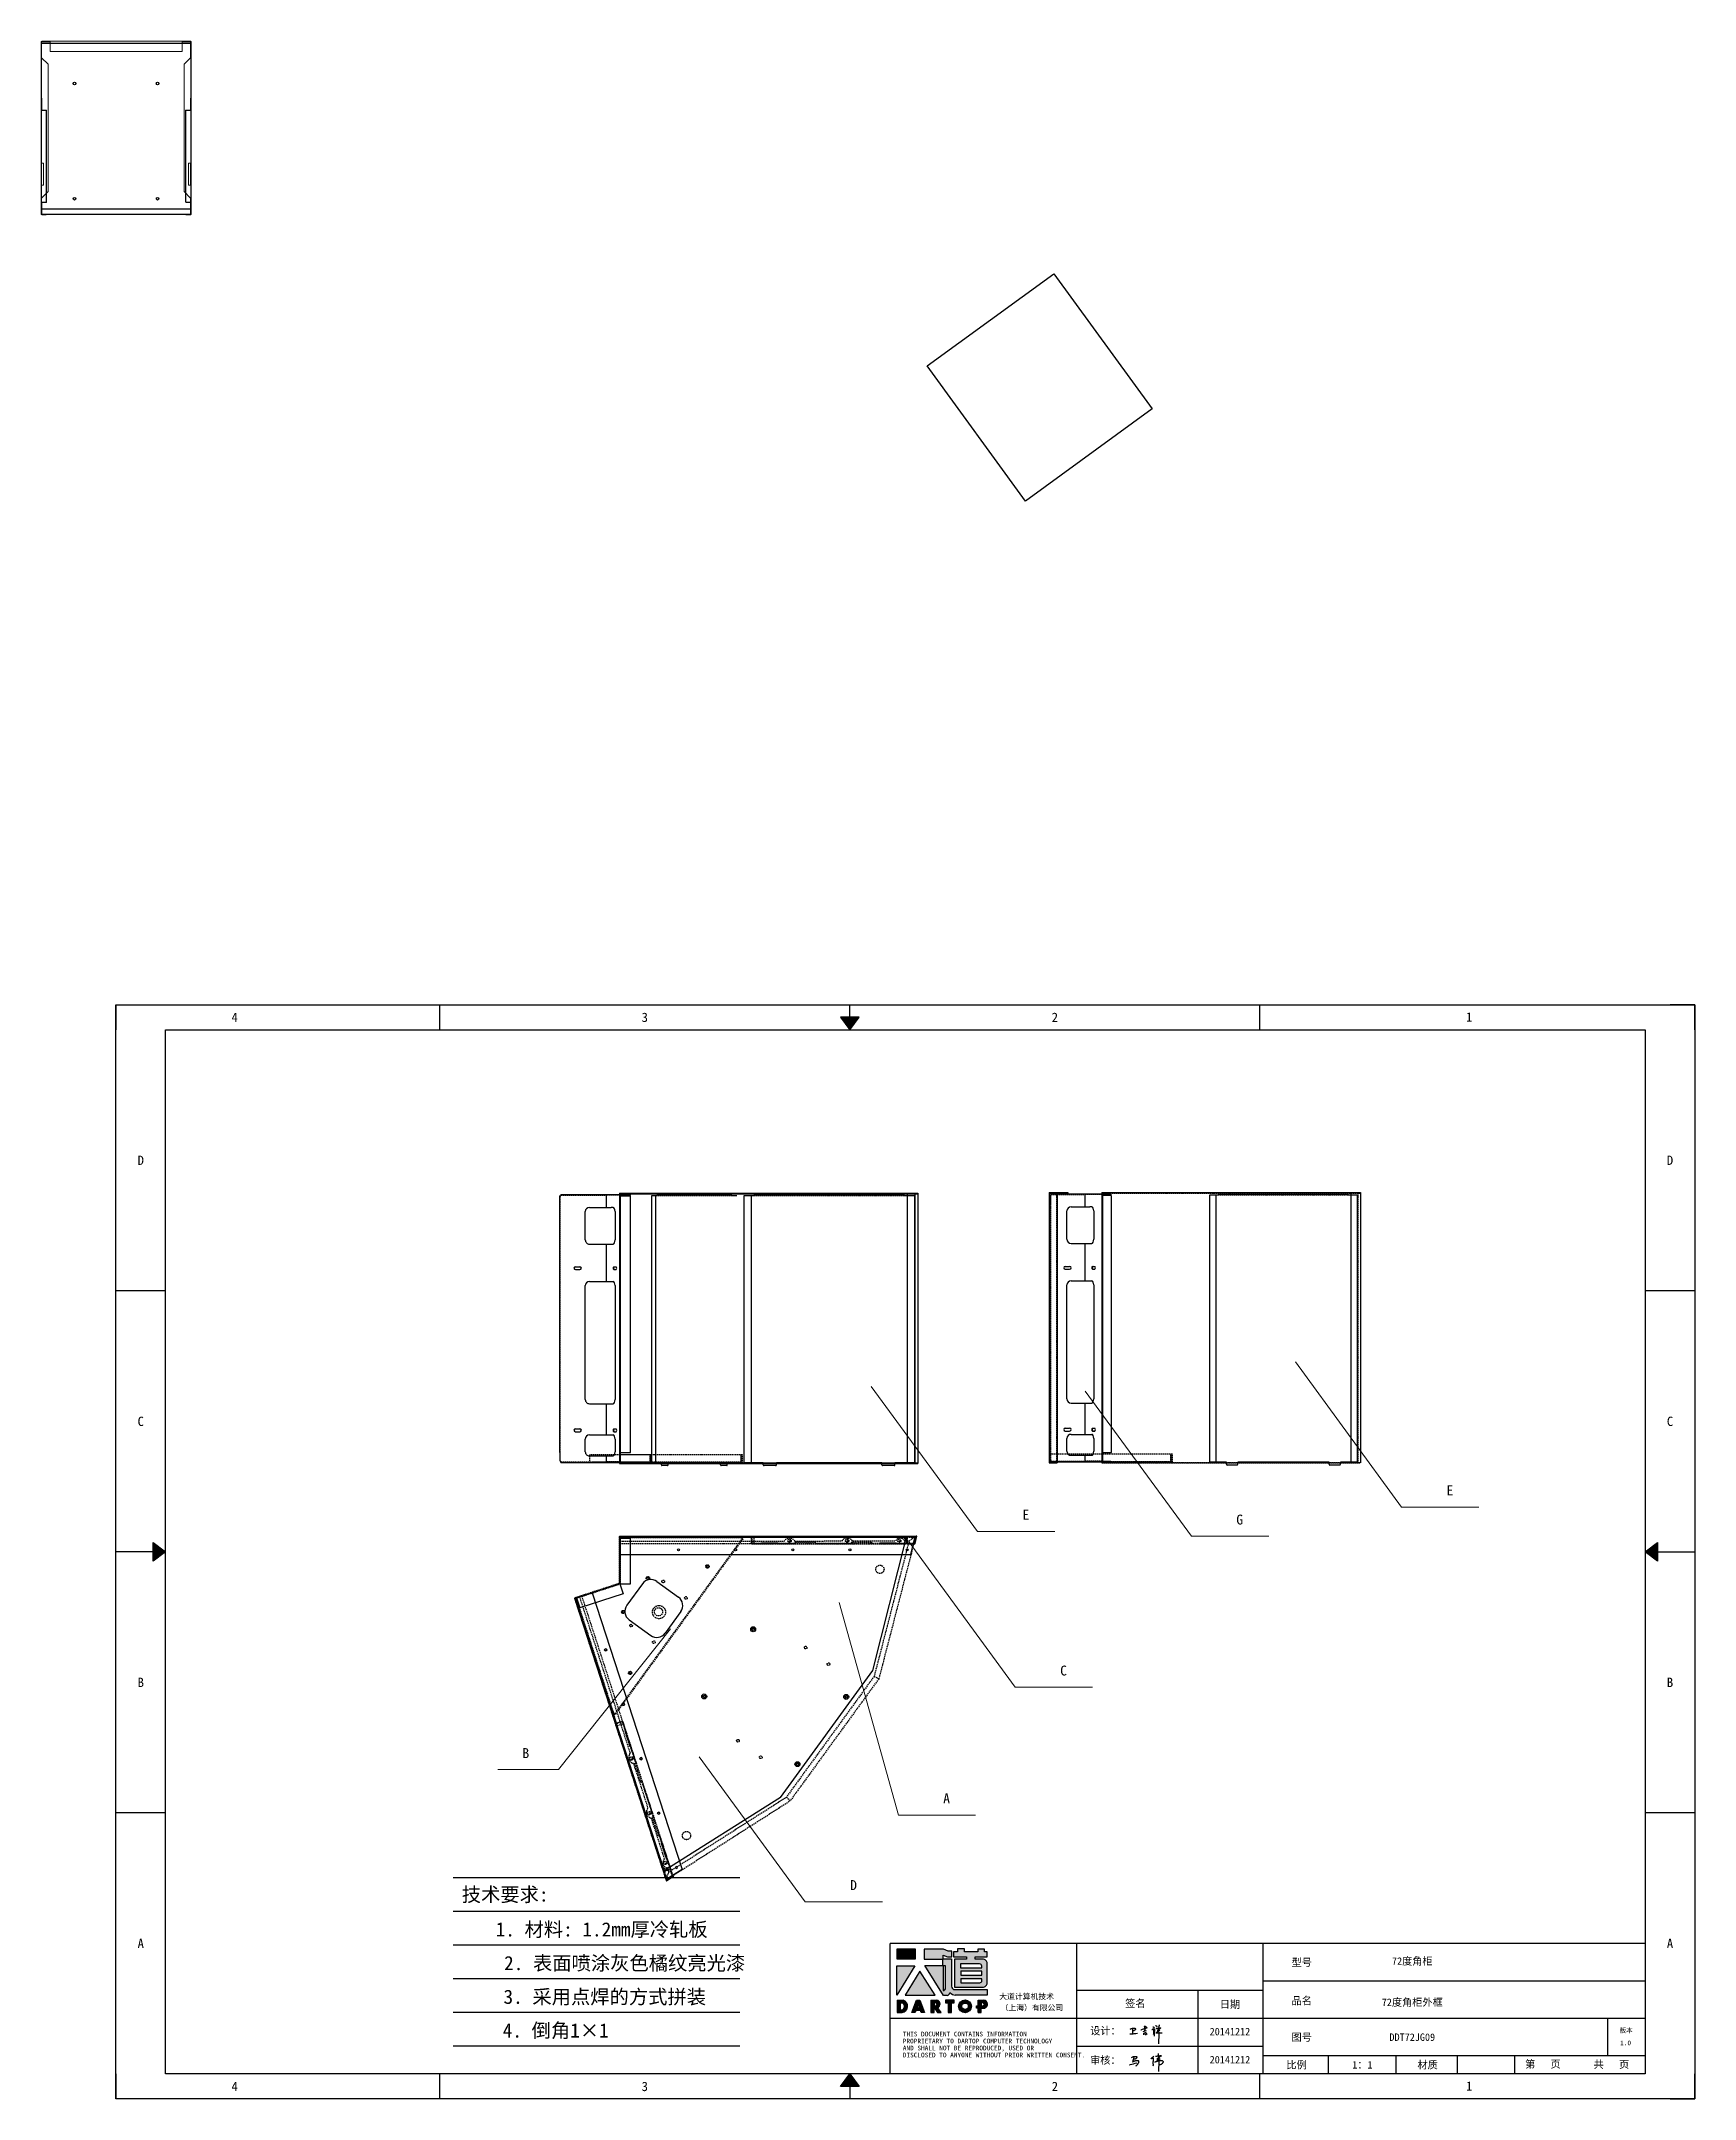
# Model space of a CAD drawing. Header units: millimetres. Extents: x -43476 to -13830, y -16942 to 55335.
# Drawn here: x -43476 to -39455, y 23969 to 28970 of the extents above; entities that cross this region are included whole.
import ezdxf
from ezdxf.enums import TextEntityAlignment as Align

# ---------------------------------------------------------------- set-up
doc = ezdxf.new("R2010")
doc.units = ezdxf.units.MM
for name, pattern in [('ACAD_ISO02W100', [15, 12, -3]), ('DOT', [0.25, 0, -0.25]), ('HIDDEN2', [4.7625, 3.175, -1.5875])]:
    doc.linetypes.add(name, pattern=pattern)
for name, color, linetype in [('4', 7, 'Continuous'), ('A-FURN-P-PANEL', 42, 'Continuous'), ('CS-WEDGE', 8, 'Continuous'), ('green', 3, 'ACAD_ISO02W100'), ('hidden', 3, 'HIDDEN2'), ('print', 30, 'Continuous')]:
    doc.layers.add(name, color=color, linetype=linetype)
doc.layers.add('dim', color=2, linetype='Continuous', lineweight=9)
doc.layers.add('WIDE-LINE', color=3, linetype='Continuous', lineweight=20)
doc.styles.add('Dartop', font='')
doc.styles.add('HZ', font='')
doc.styles.add('hzHT', font='simhei.ttf')
doc.styles.get('Dartop').set_extended_font_data('FangSong_GB2312')
doc.styles.get('HZ').set_extended_font_data('SimSun')

msp = doc.modelspace()

# ---------------------------------------------------------------- texts
at = {"color": 0}
for s, height, style, p in [('4', 22.662, 'Dartop', (-43004.894, 26597.347, -65.061)), ('3', 22.662, 'Dartop', (-42007.764, 26597.347, -65.061)), ('2', 22.662, 'Dartop', (-41010.635, 26597.347, -65.061)), ('1', 22.662, 'Dartop', (-40003.176, 26598.065, -65.061)), ('D', 22.662, 'Dartop', (-43233.268, 26249.862, -65.061)), ('D', 22.662, 'Dartop', (-39514.941, 26249.862, -65.061)), ('C', 22.662, 'Dartop', (-43233.268, 25615.325, -65.061)), ('C', 22.662, 'Dartop', (-39514.941, 25615.325, -65.061)), ('E', 24.173, 'hzHT', (-40050.153, 25447.6)), ('E', 24.173, 'hzHT', (-41081.133, 25388.333)), ('G', 24.173, 'hzHT', (-40561.269, 25376.522)), ('C', 24.173, 'hzHT', (-40989.521, 25009.544)), ('B', 22.662, 'Dartop', (-43233.268, 24980.789, -65.061)), ('B', 22.662, 'Dartop', (-39514.941, 24980.789, -65.061)), ('B', 24.173, 'hzHT', (-42297.062, 24808.9)), ('A', 24.173, 'hzHT', (-41273.984, 24698.868)), ('D', 24.173, 'hzHT', (-41500.152, 24488.097)), ('A', 22.662, 'Dartop', (-43233.268, 24346.252, -65.061)), ('A', 22.662, 'Dartop', (-39514.941, 24346.252, -65.061)), ('型号', 18.1296, 'hzHT', (-40410.456, 24300.136, -65.061)), ('72度角柜', 18.1296, 'hzHT', (-40141.606, 24303.432, -65.061)), ('签名', 18.1296, 'hzHT', (-40815.013, 24200.424, -65.061)), ('日期', 18.1296, 'hzHT', (-40584.97, 24198.193, -65.061)), ('品名', 18.1296, 'hzHT', (-40410.456, 24207.066, -65.061)), ('72度角柜外框', 18.1296, 'hzHT', (-40141.606, 24203.347, -65.061)), ('20141212', 18.1296, 'hzHT', (-40584.97, 24132.099, -65.061)), ('图号', 18.1296, 'hzHT', (-40410.456, 24118.451, -65.061)), ('DDT72JG09', 18.1296, 'hzHT', (-40141.606, 24118.451, -65.061)), ('版本', 11.331, 'hzHT', (-39621.57, 24134.874, -65.061)), ('1.0', 11.331, 'Dartop', (-39622.933, 24104.592, -65.061)), ('20141212', 18.1296, 'hzHT', (-40584.97, 24063.78, -65.061)), ('比例', 18.1296, 'hzHT', (-40423.097, 24051.173, -65.061)), ('1：1', 18.1296, 'hzHT', (-40262.835, 24051.173, -65.061)), ('材质', 18.1296, 'hzHT', (-40104.348, 24051.173, -65.061)), ('第   页', 18.1296, 'hzHT', (-39823.896, 24053.054, -65.061)), ('共   页', 18.1296, 'hzHT', (-39657.36, 24052.394, -65.061)), ('4', 22.662, 'Dartop', (-43004.894, 23998.767, -65.061)), ('3', 22.662, 'Dartop', (-42007.764, 23998.767, -65.061)), ('2', 22.662, 'Dartop', (-41010.635, 23998.767, -65.061)), ('1', 22.662, 'Dartop', (-40003.176, 23999.486, -65.061))]:
    msp.add_text(s, height=height, dxfattribs=dict(at, style=style)).set_placement(p, align=Align.MIDDLE_CENTER)
at = {"style": 'HZ'}
for s, p in [('技术要求:', (-42347.321, 24465.17, -65.061)), ('1. 材料: 1.2mm厚冷轧板', (-42112.605, 24380.441, -65.061)), ('    2. 表面喷涂灰色橘纹亮光漆', (-42103.508, 24298.541, -65.061)), ('3. 采用点焊的方式拼装   ', (-42069.931, 24216.641, -65.061)), ('4. 倒角1×1         ', (-42119.048, 24134.741, -65.061))]:
    msp.add_text(s, height=34.398, dxfattribs=at).set_placement(p, align=Align.MIDDLE_CENTER)
at = {"color": 0, "style": 'hzHT'}
for s, height, p in [('THIS DOCUMENT CONTAINS INFORMATION', 11.33101, (-41380.406, 24120.426, -65.061)), ('PROPRIETARY TO DARTOP COMPUTER TECHNOLOGY', 11.33101, (-41380.406, 24103.429, -65.061)), ('设计：', 18.1296, (-40924.84, 24124.89, -65.061)), ('AND SHALL NOT BE REPRODUCED, USED OR', 11.33101, (-41380.406, 24086.433, -65.061)), ('DISCLOSED TO ANYONE WITHOUT PRIOR WRITTEN CONSENT.', 11.33101, (-41380.406, 24069.436, -65.061)), ('审核：', 18.1296, (-40925.109, 24053.498, -65.061))]:
    msp.add_text(s, height=height, dxfattribs=at).set_placement(p)
at = {"layer": '4', "color": 0, "style": 'hzHT'}
for s, p in [('大道计算机技术', (-41146.05, 24210.425, -65.061)), ('（上海）有限公司', (-41142.629, 24183.325, -65.061))]:
    msp.add_text(s, height=13.5972, dxfattribs=at).set_placement(p)

# ---------------------------------------------------------------- blocks, each defined once
blk = doc.blocks.new('*U5')
at = {"color": 254, "linetype": 'Continuous', "extrusion": (0, 0, -1)}
for points in [[(-17, 0.333), (-16.812, 0.25), (-17, 0.5)], [(-17, 0.333), (-17, 0.5), (-17.188, 0.25)], [(-17, 0.333), (-17.188, 0.25), (-16.812, 0.25)]]:
    blk.add_solid(points, dxfattribs=at)
blk = doc.blocks.new('*U4')
at = {"color": 254, "linetype": 'Continuous', "extrusion": (0, 0, -1)}
for points in [[(-33.167, 11), (-33, 11), (-33.25, 11.188)], [(-33.167, 11), (-33.25, 11.188), (-33.25, 10.812)], [(-33.167, 11), (-33.25, 10.812), (-33, 11)]]:
    blk.add_solid(points, dxfattribs=at)
blk = doc.blocks.new('*U6')
at = {"color": 254, "linetype": 'Continuous'}
for points in [[(17, 21.667), (17.188, 21.75), (16.812, 21.75)], [(17, 21.667), (16.812, 21.75), (17, 21.5)], [(17, 21.667), (17, 21.5), (17.188, 21.75)]]:
    blk.add_solid(points, dxfattribs=at)
blk = doc.blocks.new('*U3')
at = {"color": 254, "linetype": 'Continuous', "extrusion": (0, 0, -1)}
for points in [[(-0.833, 11), (-0.75, 10.812), (-0.75, 11.188)], [(-0.833, 11), (-0.75, 11.188), (-1, 11)], [(-0.833, 11), (-1, 11), (-0.75, 10.812)]]:
    blk.add_solid(points, dxfattribs=at)
blk = doc.blocks.new('dadao')
for p, q in [((48, 19.2), (44.9, 10.4)), ((44.9, 10.4), (51.2, 10.4)), ((51.2, 10.4), (48, 19.2))]:
    blk.add_line(p, q)
for points in [[(41.8, 121.6), (41.8, 143.7), (-0.4, 143.7), (-0.4, 121.6), (41.8, 121.6)], [(104.8, 122), (104.8, 130.3), (114.1, 126.3), (124.2, 126.3), (124.2, 139.6), (115.9, 139.6), (105.1, 143.9), (61.5, 143.9)], [(61.7, 144), (61.7, 121.3), (103.9, 121.3)], [(113.4, 38.7), (105.1, 38.7), (63, 106.5), (103.9, 106.5), (103.9, 120.9), (103.9, 121.3)], [(109.7, 53.6), (109.7, 106.2), (104.3, 106.2), (104.3, 50.4), (106.6, 50.4)], [(144.6, 94.4), (144.6, 84.8), (192, 84.8), (192, 94.1), (144.9, 94.1)], [(0, 28), (0, 0), (11.8, 0)], [(0.1, 28), (14, 28)], [(7.1, 21.8), (7.1, 6.1), (12, 6.1)], [(7.1, 21.8), (11.4, 21.8)], [(76.8, 28.2), (76.8, 0), (84.1, 0), (84.1, 11.1), (91.6, -0.1), (100.3, -0.1), (91.7, 11.1)], [(76.8, 28.2), (90.6, 28.2)], [(84, 22.7), (84, 15.3), (87.2, 15.3)], [(84, 22.7), (87.3, 22.7)], [(120.2, 45), (119.5, 45), (119.5, 44.6)], [(183.7, 0), (183.7, 9.6), (180.6, 9.6), (180.6, 14.9), (183.8, 14.9), (183.8, 28.1), (196.1, 28.1), (196.5, 28.1)], [(183.7, 0), (190.9, 0), (190.9, 9.6), (198.8, 9.6)], [(194.9, 22.3), (190.8, 22.3), (190.8, 15), (194.4, 15)]]:
    blk.add_lwpolyline(points)
blk.add_lwpolyline([(137.1, 144.2), (137.1, 137.9), (128.3, 137.9), (128.3, 126.5), (157.3, 126.5), (157.3, 121.5), (130.3, 121.5), (130.3, 57.5), (194.4, 57.5, 0.414214), (204.4, 67.5), (204.4, 111.3, 0.414214), (194.4, 121.3), (177.5, 121.3), (177.5, 126.3), (204.7, 126.3), (204.7, 137.7), (198.2, 137.7), (198.2, 143.9), (183.3, 143.9), (183.3, 138), (153, 138), (153, 144.2), (137.1, 144.2)], format="xyb", close=True)
for points in [[(-0.3, 106.2), (40.4, 106.2), (-0.3, 39.7), (-0.3, 106.2)], [(51.7, 94.1), (18.4, 39.3), (86.2, 39.3)], [(43.8, 28.2), (51.8, 28.2), (62.6, -0.1), (55, -0.1), (53.2, 5), (42.9, 5), (41.1, 0), (33.6, 0)], [(110, 28.1), (110, 21.9), (116, 21.9), (116, -0.1), (123.2, -0.1), (123.2, 22), (129.2, 22), (129.2, 28.1), (110, 28.1)]]:
    blk.add_lwpolyline(points, close=True)
for points in [[(104.8, 122), (123.4, 122), (123.4, 60, 0.414214), (131.4, 52), (204.8, 52), (204.8, 39.1), (131.7, 39.1)], [(144.3, 110.8), (144.3, 101.8), (192.3, 101.8), (192.3, 105.5, 0.414214), (187.3, 110.5), (144.3, 110.5)], [(144.6, 77), (144.6, 67.5), (187.6, 67.5, 0.414214), (192.6, 72.5), (192.6, 76.4), (144.6, 76.4)]]:
    blk.add_lwpolyline(points, format="xyb")
for radius in [14.5, 7.44]:
    blk.add_circle((154.2, 14.2), radius)
for centre, radius, start, end in [((99.2, 60.7), 12.6, 305.6399, 325.969), ((8.5, 13.9), 8.49, 294.2143, 69.7177), ((9.6, 14.2), 14.4, 278.6604, 72.3203), ((86.4, 19), 3.8, 282.527, 76.7196), ((88.6, 19.4), 8.95, 290.6073, 77.2124), ((111.6, 46.7), 8.19, 282.9811, 347.6627), ((136, 61.7), 22.9, 226.7358, 259.3209), ((193.7, 18.7), 3.8, 280.9891, 72.5513), ((195.7, 18.6), 9.51, 288.8959, 85.2442)]:
    blk.add_arc(centre, radius, start, end)
blk = doc.blocks.new('h')
for p, q in [((20768, -2361), (20773, -2359)), ((20769, -2367), (20770, -2371)), ((20773, -2332), (20775, -2339)), ((20773, -2359), (20784, -2355)), ((20789, -2341), (20774, -2332)), ((20775, -2339), (20776, -2351)), ((20776, -2351), (20775, -2357)), ((20780, -2366), (20781, -2366)), ((20846, -2343), (20848, -2353)), ((20848, -2353), (20849, -2370)), ((20770, -2371), (20771, -2378)), ((20771, -2378), (20771, -2371)), ((20772, -2369), (20775, -2368)), ((20782, -2369), (20780, -2377)), ((20780, -2377), (20788, -2371)), ((20782, -2367), (20782, -2369)), ((20849, -2370), (20848, -2424))]:
    blk.add_line(p, q)
for points in [[(20699, -2348, -0.029745), (20705, -2345, -0.046842), (20708, -2344, -0.00919), (20714, -2343, -0.018517), (20717, -2343, -0.037841), (20720, -2342, -0.039541), (20723, -2343, -0.149785), (20726, -2344, -0.204935), (20727, -2347, -0.074872), (20727, -2348, -0.061615), (20726, -2350, -0.034204), (20724, -2353, -0.045776), (20722, -2354, -0.054985), (20720, -2355, -0.036348), (20717, -2357, -0.067752), (20716, -2357, -0.043553), (20713, -2357)], [(20755, -2352, -0.024077), (20760, -2350, -0.013147), (20769, -2347, -0.00522), (20775, -2344, -0.018517), (20777, -2343, -0.008274), (20786, -2341, -0.039541), (20788, -2341, -0.079216), (20789, -2341, -0.204935)], [(20813, -2350, 0.007348), (20816, -2349, 0.008421), (20818, -2347, 0.009459), (20820, -2346, -0.016325), (20821, -2346, -0.173771), (20822, -2345, -0.085159), (20824, -2346, -0.125883), (20826, -2348, -0.160659), (20827, -2350, -0.010447), (20826, -2352, -0.008247), (20826, -2355, -0.002698), (20825, -2374, 0.001562), (20824, -2384, 0.016137)], [(20817, -2335, -0.053561), (20820, -2336, -0.075272), (20821, -2337, -0.005295), (20822, -2338, -0.009337), (20823, -2339, -0.026146), (20824, -2340, -0.016644), (20824, -2341)], [(20832, -2329, -0.053561), (20835, -2330, -0.075272), (20837, -2331, -0.005295), (20838, -2333, -0.009337), (20838, -2333, -0.026146), (20839, -2334, -0.016644), (20840, -2335)], [(20836, -2344, -0.02797), (20842, -2343, -0.048868), (20846, -2342, -0.00919), (20851, -2341, -0.018517), (20854, -2341, -0.037841), (20857, -2341, -0.039541), (20859, -2342, -0.018282), (20841, -2355, -0.000937)], [(20848, -2340, 0.021784), (20850, -2336, 0.028296), (20851, -2332, 0.008136), (20852, -2328, 0.028913), (20852, -2327, 0.08193), (20852, -2326, 0.075058), (20852, -2325, 0.275043)], [(20697, -2372, 0.002073), (20711, -2372, 0.016137), (20720, -2371, 0.008314), (20737, -2369)]]:
    blk.add_lwpolyline(points, format="xyb")
for points in [[(20711, -2344), (20711, -2344), (20711, -2356), (20711, -2368), (20711, -2372)], [(20822, -2351), (20822, -2359), (20822, -2365), (20822, -2369), (20821, -2376), (20824, -2369), (20827, -2366), (20829, -2366)], [(20841, -2355), (20850, -2355), (20855, -2354), (20846, -2361), (20841, -2364), (20833, -2368), (20863, -2367), (20866, -2367)]]:
    blk.add_lwpolyline(points)
for centre, radius, start, end in [((20788, -2406), 40.3, 100.6183, 108.2482), ((20781, -2368), 1.15, 9.4675, 90), ((20774, -2371), 2.3, 121.9907, 163.6016)]:
    blk.add_arc(centre, radius, start, end)
blk = doc.blocks.new('HSEHGS')
for p, q in [((187.7, 23045.1), (187.7, 23059.1)), ((189.2, 23060.6), (565.2, 23060.6)), ((189.2, 23044.6), (189.2, 23058.6)), ((189.7, 23059.1), (194.2, 23059.1)), ((194.2, 23045.1), (194.2, 23060.6)), ((194.2, 23059.1), (560.2, 23059.1)), ((217.2, 23060.6), (217.2, 23059.1)), ((249.2, 23060.6), (249.2, 23059.1)), ((505.2, 23060.6), (505.2, 23059.1)), ((537.2, 23060.6), (537.2, 23059.1)), ((560.2, 23045.1), (560.2, 23060.6)), ((560.2, 23059.1), (564.7, 23059.1)), ((565.2, 23044.6), (565.2, 23058.6)), ((566.7, 23045.1), (566.7, 23059.1)), ((169.7, 23044.6), (187.2, 23044.6)), ((169.7, 23044.6), (169.7, 23043.1)), ((169.7, 23043.1), (187.7, 23043.1)), ((196.2, 23043.1), (558.2, 23043.1)), ((566.7, 23043.1), (584.7, 23043.1)), ((567.2, 23044.6), (584.7, 23044.6)), ((584.7, 23044.6), (584.7, 23043.1))]:
    blk.add_line(p, q)
for centre, radius, start, end in [((189.2, 23059.1), 1.5, 90, 180), ((189.7, 23058.6), 0.5, 90, 180), ((564.7, 23058.6), 0.5, 0, 90), ((565.2, 23059.1), 1.5, 0, 90), ((187.2, 23045.1), 0.5, 270, 0), ((187.7, 23044.6), 1.5, 270, 0), ((196.2, 23045.1), 2, 180, 270), ((558.2, 23045.1), 2, 270, 0), ((566.7, 23044.6), 1.5, 180, 270), ((567.2, 23045.1), 0.5, 180, 270)]:
    blk.add_arc(centre, radius, start, end)
blk = doc.blocks.new('MUDTMDMD')
for p, q in [((-8544.4, 26195.5), (-7818.4, 26195.5)), ((-8544.4, 26195.5), (-8544.4, 25538)), ((-8542.9, 26195.5), (-8542.9, 25538)), ((-8542.9, 26194), (-7818.4, 26194)), ((-7845, 26194), (-7845, 25539.5)), ((-7840.2, 26195.5), (-7840.2, 26194)), ((-7826, 26194), (-7826, 25539.5)), ((-7818.4, 26195.5), (-7818.4, 25538)), ((-8544.4, 25538), (-7818.4, 25538)), ((-8542.9, 25539.5), (-7818.4, 25539.5)), ((-8197.3, 25539.5), (-8197.3, 25538)), ((-8160.8, 25539.5), (-8160.8, 25538)), ((-8116.8, 25539.5), (-8116.8, 25538)), ((-8068.8, 25539.5), (-8068.8, 25538)), ((-7979.8, 25539.5), (-7979.8, 25538)), ((-7931.8, 25539.5), (-7931.8, 25538)), ((-7909.8, 25539.5), (-7909.8, 25538)), ((-7873.3, 25539.5), (-7873.3, 25538))]:
    blk.add_line(p, q)
blk = doc.blocks.new('NYTDNYDNDMN')
for p, q in [((-8519.6, 25414.2), (-8519.6, 25434.2)), ((-8221.9, 25434.2), (-8519.6, 25434.2)), ((-8221.9, 25414.2), (-8519.6, 25414.2)), ((-8225.4, 25414.2), (-8225.4, 25434.2)), ((-8224.7, 25415.7), (-8224.7, 25434.2)), ((-8223.4, 25415.7), (-8224.7, 25415.7)), ((-8223.4, 25414.2), (-8223.4, 25434.2)), ((-8221.9, 25414.2), (-8221.9, 25434.2))]:
    blk.add_line(p, q)
at = {"layer": 'hidden'}
blk.add_line((-8224.7, 25415.7), (-8519.6, 25415.7), dxfattribs=at)
blk = doc.blocks.new('HESRHEAH')
for p, q in [((-6801.3, 26195.5), (-6801.3, 25538)), ((-6801.3, 26195.5), (-6782.3, 26195.5)), ((-6801.3, 26195.5), (-6756.3, 26195.5)), ((-6756.3, 26194), (-6799.8, 26194)), ((-6782.3, 26194), (-6782.3, 25538)), ((-6756.3, 26195.5), (-6756.3, 26194)), ((-6801.3, 25538), (-6782.3, 25538)), ((-6799.8, 25539.5), (-6782.3, 25539.5))]:
    blk.add_line(p, q)
at = {"layer": 'hidden'}
for p, q in [((-6799.8, 26195.5), (-6799.8, 25538)), ((-6783.8, 26194), (-6783.8, 25539.5))]:
    blk.add_line(p, q, dxfattribs=at)
blk = doc.blocks.new('MUTDMSJSJRK')
for p, q in [((-12028, 26195.5), (-11302, 26195.5)), ((-12028, 26195.5), (-12028, 25538)), ((-11302, 26195.5), (-11302, 25538))]:
    blk.add_line(p, q)
at = {"layer": 'hidden'}
for p, q in [((-12026.5, 26195.5), (-12026.5, 25538)), ((-12026.5, 26194), (-11302, 26194)), ((-11328.6, 26194), (-11328.6, 25539.5)), ((-11323.8, 26195.5), (-11323.8, 26194)), ((-11309.6, 26194), (-11309.6, 25539.5)), ((-12028, 25538), (-11302, 25538)), ((-12026.5, 25539.5), (-11302, 25539.5)), ((-11680.9, 25539.5), (-11680.9, 25538)), ((-11644.4, 25539.5), (-11644.4, 25538)), ((-11600.4, 25539.5), (-11600.4, 25538)), ((-11552.4, 25539.5), (-11552.4, 25538)), ((-11463.4, 25539.5), (-11463.4, 25538)), ((-11415.4, 25539.5), (-11415.4, 25538)), ((-11393.4, 25539.5), (-11393.4, 25538)), ((-11356.9, 25539.5), (-11356.9, 25538))]:
    blk.add_line(p, q, dxfattribs=at)
blk = doc.blocks.new('YHSHJDJ')
for p, q in [((-7660.9, 26165.2), (-7659.4, 26165.2)), ((-7660.9, 26165.2), (-7660.9, 26144.2)), ((-7659.4, 26168.2), (-7514.4, 26168.2)), ((-7659.4, 26168.2), (-7659.4, 26165.2)), ((-7577.4, 26168.2), (-7577.4, 26136.7)), ((-7536.4, 26168.2), (-7536.4, 26166.7)), ((-7536.4, 26166.7), (-7536.4, 26165.2)), ((-7535.7, 26165.2), (-7536.4, 26165.2)), ((-7535.7, 26166.7), (-7514.4, 26166.7)), ((-7535.7, 26166.7), (-7535.7, 26165.2)), ((-7535.7, 26165.2), (-7512.9, 26165.2)), ((-7534.9, 26165.2), (-7534.9, 25518.7)), ((-7514.4, 26168.2), (-7514.4, 26166.7)), ((-7512.9, 25539.7), (-7512.9, 26163.7)), ((-7662.4, 25520.2), (-7662.4, 26144.2)), ((-7660.9, 26144.2), (-7662.4, 26144.2)), ((-7620.9, 26057.7), (-7620.9, 26126.7)), ((-7610.9, 26136.7), (-7565.7, 26136.7)), ((-7560.7, 26136.7, -8.7), (-7565.7, 26136.7)), ((-7555.7, 26126.7), (-7555.7, 26057.7)), ((-7610.9, 26047.7), (-7565.7, 26047.7)), ((-7577.4, 26047.7), (-7577.4, 25956.7)), ((-7565.7, 26047.7), (-7560.7, 26047.7, -8.7)), ((-7625.4, 25992), (-7614.4, 25992)), ((-7625.4, 25985), (-7614.4, 25985)), ((-7558.9, 25992), (-7553.4, 25992)), ((-7558.9, 25985), (-7553.4, 25985)), ((-7620.9, 25669.7), (-7620.9, 25946.7)), ((-7610.9, 25956.7), (-7560.7, 25956.7)), ((-7555.7, 25946.7), (-7555.7, 25669.7)), ((-7610.9, 25659.7), (-7560.7, 25659.7)), ((-7577.4, 25659.7), (-7577.4, 25583.7)), ((-7625.4, 25598.7), (-7614.4, 25598.7)), ((-7625.4, 25591.7), (-7614.4, 25591.7)), ((-7620.9, 25542.7), (-7620.9, 25573.7)), ((-7610.9, 25583.7), (-7560.7, 25583.7)), ((-7558.9, 25598.7), (-7553.4, 25598.7)), ((-7558.9, 25591.7), (-7553.4, 25591.7)), ((-7555.7, 25573.7), (-7555.7, 25542.7)), ((-7662.4, 25520.2), (-7659.4, 25520.2)), ((-7659.4, 25517.2), (-7659.4, 25520.2)), ((-7659.4, 25517.2), (-7514.4, 25517.2)), ((-7610.9, 25532.7), (-7560.7, 25532.7)), ((-7577.4, 25532.7), (-7577.4, 25517.2)), ((-7536.4, 25518.7), (-7536.4, 25520.2)), ((-7535.7, 25520.2), (-7536.4, 25520.2)), ((-7536.4, 25517.2), (-7536.4, 25518.7)), ((-7535.7, 25518.7), (-7535.7, 25520.2)), ((-7535.7, 25518.7), (-7514.4, 25518.7)), ((-7534.9, 25539.7), (-7512.9, 25539.7)), ((-7514.4, 25517.2), (-7514.4, 25518.7))]:
    blk.add_line(p, q)
for centre, radius, start, end in [((-7610.9, 26126.7), 10, 90, 180), ((-7610.9, 26057.7), 10, 180, 270), ((-7625.4, 25988.5), 3.5, 90, 270), ((-7614.4, 25988.5), 3.5, 270, 90), ((-7556.3, 25988.5), 4.37, 126.8148, 233.1852), ((-7555, 25988.5), 4.37, 126.8148, 233.1852), ((-7556, 25988.5), 4.37, 306.8148, 53.1852), ((-7610.9, 25946.7), 10, 90, 180), ((-7610.9, 25669.7), 10, 180, 270), ((-7625.4, 25595.2), 3.5, 90, 270), ((-7610.9, 25573.7), 10, 90, 180), ((-7614.4, 25595.2), 3.5, 270, 90), ((-7556.3, 25595.2), 4.37, 126.8148, 233.1852), ((-7555, 25595.2), 4.37, 126.8148, 233.1852), ((-7556, 25595.2), 4.37, 306.8148, 53.1852), ((-7610.9, 25542.7), 10, 180, 270)]:
    blk.add_arc(centre, radius, start, end)
at = {"extrusion": (-0.866025, 1.92296e-16, 0.5)}
for centre, start, end in [((-26126.7, -3787.8, 6543.4), 90, 180), ((-26057.7, -3787.8, 6543.4), 0, 90), ((-25946.7, -3787.8, 6543.4), 90, 180), ((-25669.7, -3787.8, 6543.4), 0, 90), ((-25573.7, -3787.8, 6543.4), 90, 180), ((-25542.7, -3787.8, 6543.4), 0, 90)]:
    blk.add_arc(centre, 10, start, end, dxfattribs=at)
at = {"layer": 'hidden'}
for p, q in [((-7659.4, 26166.7), (-7577.4, 26166.7)), ((-7535.7, 26166.7), (-7577.4, 26166.7)), ((-7660.9, 26144.2), (-7660.9, 25520.2)), ((-7659.4, 25518.7), (-7577.4, 25518.7)), ((-7535.7, 25518.7), (-7577.4, 25518.7))]:
    blk.add_line(p, q, dxfattribs=at)
blk = doc.blocks.new('BHTSRGTSGS')
for p, q in [((-39129.3, 25832.2), (-38405.8, 25832.2)), ((-39129.3, 25832.2), (-39129.3, 25812.7)), ((-39129.3, 25812.7), (-39128.1, 25812.7)), ((-39128.1, 25831), (-39127.8, 25831)), ((-39128.1, 25831), (-39128.1, 25812.7)), ((-39127.8, 25812.7), (-39127.8, 25831)), ((-39127.8, 25831), (-39127.8, 25787.2)), ((-38420.8, 25787.2), (-38409.9, 25831)), ((-38411.9, 25813.2), (-38414.4, 25813.2)), ((-38414, 25814.4), (-38412, 25814.4)), ((-38411.6, 25814.8), (-38407.5, 25830.4)), ((-38410.5, 25814.2), (-38405.8, 25832.2)), ((-38409.9, 25831), (-38408, 25831)), ((-39127.8, 25787.2), (-38420.8, 25787.2))]:
    blk.add_line(p, q)
for centre in [(-38985.8, 25798.7), (-38846.8, 25798.7), (-38707.8, 25798.7), (-38568.8, 25798.7), (-38429.8, 25798.7)]:
    blk.add_circle(centre, 2.5)
for centre, radius, start, end in [((-38412, 25814.9), 0.5, 270, 345.5599), ((-38411.9, 25814.7), 1.5, 270, 338.1986), ((-38408, 25830.5), 0.5, 345.5599, 90), ((-38407.7, 25830.7), 1.5, 338.1986, 90)]:
    blk.add_arc(centre, radius, start, end)
at = {"layer": 'green'}
for p, q in [((-38701.7, 25817.2), (-38701.7, 25813.2)), ((-38653.7, 25817.2), (-38653.7, 25813.2)), ((-38564.7, 25817.2), (-38564.7, 25813.2)), ((-38516.7, 25817.2), (-38516.7, 25813.2))]:
    blk.add_line(p, q, dxfattribs=at)
at = {"layer": 'hidden'}
for p, q in [((-38409.9, 25831), (-39127.8, 25831)), ((-38782.2, 25813.2), (-39127.8, 25813.2)), ((-38745.7, 25814.7), (-38782.2, 25814.7)), ((-38782.2, 25814.7), (-38782.2, 25813.2)), ((-38745.7, 25814.7), (-38745.7, 25813.2)), ((-38701.7, 25813.2), (-38745.7, 25813.2)), ((-38653.7, 25817.2), (-38701.7, 25817.2)), ((-38564.7, 25813.2), (-38653.7, 25813.2)), ((-38516.7, 25817.2), (-38564.7, 25817.2)), ((-38494.7, 25813.2), (-38516.7, 25813.2)), ((-38458.2, 25814.7), (-38494.7, 25814.7)), ((-38494.7, 25814.7), (-38494.7, 25813.2)), ((-38458.2, 25814.7), (-38458.2, 25813.2)), ((-38429.9, 25813.2), (-38458.2, 25813.2)), ((-38429.9, 25813.2), (-38429.9, 25814.4)), ((-38414, 25814.4), (-38429.9, 25814.4)), ((-38429.9, 25813.2), (-38414.4, 25813.2))]:
    blk.add_line(p, q, dxfattribs=at)
for centre in [(-38714.2, 25819.5), (-38574.2, 25819.5), (-38447.2, 25819.5)]:
    blk.add_circle(centre, 1.5, dxfattribs=at)
blk = doc.blocks.new('HTRSGHSER')
for p, q in [((-40579.1, 24926.9), (-40571.3, 24951.1)), ((-40471, 24891.8), (-40579.1, 24926.9)), ((-40577.4, 24928.4), (-40570.2, 24950.7)), ((-40576.6, 24926.1), (-40568.7, 24950.2)), ((-40570.2, 24950.7), (-40571.3, 24951.1)), ((-40463.2, 24916), (-40568.7, 24950.2)), ((-40471.1, 24891.7), (-40463.2, 24916)), ((-40471.1, 24891.8), (-40445.6, 24891.8)), ((-40471, 24891.8), (-40471, 24779.6)), ((-40445.6, 24891.8), (-40445.6, 24780.8)), ((-40471, 24780.8), (-40445.6, 24780.8)), ((-40471, 24779.6), (-40471, 24778.1)), ((-40469.5, 24778.1), (-40471, 24778.1)), ((-40469.5, 24778.1), (-40445.6, 24778.1)), ((-40469, 24779.3), (-40445.6, 24779.3)), ((-40445.6, 24779.3), (-40445.6, 24778.2))]:
    blk.add_line(p, q)
for centre, radius, start, end in [((-40577.6, 24927.7), 1.27, 151.5592, 249.8189), ((-40576.9, 24928.3), 0.5, 162.0642, 252), ((-40471, 24891.8), 1.2, 0, 72.3547), ((-40469.5, 24779.6), 1.5, 180, 269.9358), ((-40469, 24779.8), 0.5, 180, 269.9358)]:
    blk.add_arc(centre, radius, start, end)
at = {"layer": 'hidden'}
for p, q in [((-40470.7, 24893), (-40577.1, 24927.5)), ((-40469.8, 24891.8), (-40469.8, 24779.8)), ((-40469.5, 24848.3), (-40471, 24848.3))]:
    blk.add_line(p, q, dxfattribs=at)
blk = doc.blocks.new('CT0101')
for p, q in [((-3960.1, 36841.1), (-3597.1, 36841.1)), ((-3960.1, 36425.1), (-3960.1, 36841.1)), ((-3597.1, 36841.1), (-3597.1, 36425.1)), ((-3597.1, 36437.8), (-3960.1, 36437.8)), ((-3597.1, 36425.1), (-3960.1, 36425.1))]:
    blk.add_line(p, q)
for centre in [(-3879.6, 36743.2), (-3677.6, 36743.2), (-3879.6, 36463.2), (-3677.6, 36463.2)]:
    blk.add_circle(centre, 3.25)
blk = doc.blocks.new('CT0302')
for p, q in [((-297.2, 36778.1), (-296.2, 36778.1)), ((-297.2, 36759), (-297.2, 36778.1)), ((-296.2, 36758), (-296.2, 36778.1)), ((-298.2, 36757.5), (-298.2, 36758)), ((-298.2, 36757.5), (-298.2, 36435.2)), ((-297.7, 36758.5), (-297.7, 36758.5)), ((-297.2, 36757), (-272.8, 36757)), ((-296.7, 36757.5), (-296.7, 36757.5)), ((-272.8, 36757), (-272.8, 36436.2)), ((-297.7, 36434.7), (-297.7, 36434.7)), ((-297.2, 36436.2), (-272.8, 36436.2)), ((-297.2, 36415.1), (-297.2, 36434.2)), ((-297.2, 36434.2), (-297.2, 36415.1)), ((-297.2, 36415.1), (-296.2, 36415.1)), ((-296.7, 36435.7), (-296.7, 36435.7)), ((-296.2, 36435.2), (-296.2, 36415.1))]:
    blk.add_line(p, q)
for centre, start, end in [((-297.7, 36758), 90, 180), ((-297.7, 36759), 270, 0), ((-296.7, 36757), 90, 180), ((-296.7, 36758), 270, 0), ((-297.7, 36435.2), 180, 270), ((-297.7, 36434.2), 0, 90), ((-296.7, 36436.2), 180, 270), ((-296.7, 36435.2), 0, 90)]:
    blk.add_arc(centre, 0.5, start, end)
blk = doc.blocks.new('CT0202')
for p, q in [((-1775.1, 36845.6), (-1775.1, 36426.6)), ((-1774.1, 36806.6), (-1774.1, 36845.6)), ((-1773.6, 36847.1), (-1762.4, 36847.1)), ((-1762.4, 36846.1), (-1773.6, 36846.1)), ((-1762.4, 36847.1), (-1762.4, 36846.1)), ((-1769.1, 36774.8), (-1775.1, 36774.8)), ((-1758.3, 36790.8), (-1774.1, 36806.6)), ((-1774.1, 36774.8), (-1774.1, 36721.5)), ((-1769.1, 36774.8), (-1769.1, 36721.5)), ((-1758.3, 36790.8), (-1758.3, 36481.4)), ((-1769.1, 36721.5), (-1775.1, 36721.5)), ((-1758.3, 36481.4), (-1774.1, 36465.6)), ((-1774.1, 36426.6), (-1774.1, 36465.6)), ((-1755.5, 36426.1), (-1773.6, 36426.1)), ((-1773.6, 36425.1), (-1755.5, 36425.1)), ((-1755.5, 36425.1), (-1755.5, 36426.1))]:
    blk.add_line(p, q)
for centre, radius, start, end in [((-1773.6, 36845.6), 1.5, 90, 180), ((-1773.6, 36845.6), 0.5, 90, 180), ((-1773.6, 36426.6), 1.5, 180, 270), ((-1773.6, 36426.6), 0.5, 180, 270)]:
    blk.add_arc(centre, radius, start, end)
blk = doc.blocks.new('CT0402')
for p, q in [((1145, 36689.3), (1145, 36661.2)), ((1146, 36689.3), (1145, 36689.3)), ((1146, 36689.3), (1146, 36661.2)), ((1146.5, 36660.7), (1156.2, 36660.7)), ((1146.5, 36659.7), (1156.2, 36659.7)), ((1156.7, 36659.2), (1156.7, 36437.2)), ((1157.7, 36659.2), (1157.7, 36437.2)), ((1145, 36435.2), (1145, 36407.1)), ((1146, 36435.2), (1146, 36407.1)), ((1146.5, 36436.7), (1156.2, 36436.7)), ((1146.5, 36435.7), (1156.2, 36435.7)), ((1146, 36407.1), (1145, 36407.1))]:
    blk.add_line(p, q)
for centre, radius, start, end in [((1146.5, 36661.2), 1.5, 180, 270), ((1146.5, 36661.2), 0.5, 180, 270), ((1156.2, 36659.2), 1.5, 0, 90), ((1156.2, 36659.2), 0.5, 0, 90), ((1146.5, 36435.2), 1.5, 90, 180), ((1146.5, 36435.2), 0.5, 90, 180), ((1156.2, 36437.2), 1.5, 270, 0), ((1156.2, 36437.2), 0.5, 270, 0)]:
    blk.add_arc(centre, radius, start, end)
blk = doc.blocks.new('GAERGRAE')
blk.add_blockref('CT0402', (-44619.8, -7858.1))
at = {"xscale": -1}
blk.add_blockref('CT0402', (-41966.7, -7858.1), dxfattribs=at)
at = {"layer": 'A-FURN-P-PANEL'}
blk.add_blockref('CT0101', (-39514.7, -7876.1), dxfattribs=at)
at = {"layer": 'dim', "rotation": 270}
blk.add_blockref('CT0302', (-79889.6, 28671.8), dxfattribs=at)
at = {"layer": 'WIDE-LINE', "xscale": -1, "rotation": 180}
blk.add_blockref('CT0202', (-41700.5, 65395.1), dxfattribs=at)
at = {"layer": 'WIDE-LINE', "rotation": 180}
blk.add_blockref('CT0202', (-44886.1, 65395.1), dxfattribs=at)
blk = doc.blocks.new('HSEGSREGSR')
for p, q in [((-38651.2, 26031.5), (-38653.4, 26030)), ((-38479.2, 25790.3), (-38653.4, 26030)), ((-38478, 25791.1), (-38652.2, 26030.8)), ((-38651.2, 26031.5), (-38651.2, 26034.3)), ((-38651.2, 26034.3), (-38123.2, 26034.3)), ((-38651.2, 26032.8), (-38123.2, 26032.8)), ((-38296.5, 25791.1), (-38122.3, 26030.8)), ((-38295.3, 25790.3), (-38121, 26030)), ((-38295.3, 25790.3), (-38121, 26030)), ((-38123.2, 26031.5), (-38123.2, 26034.3)), ((-38123.2, 26031.5), (-38121, 26030)), ((-38479.2, 25790.3), (-38387.2, 25857)), ((-38387.2, 25857), (-38295.3, 25790.3))]:
    blk.add_line(p, q)
for centre, radius in [((-38546.2, 26004.3), 4), ((-38226.2, 26004.3), 4), ((-38387.2, 25974.3), 16), ((-38437.9, 25903.8), 4), ((-38336.4, 25903.8), 4)]:
    blk.add_circle(centre, radius)
blk = doc.blocks.new('GREGAEGA')
for p, q in [((-38481, 25359.9), (-38792, 25235.9)), ((-38100, 25359.9), (-38481, 25359.9)), ((-38100, 25359.9), (-37789, 25235.9)), ((-38382.4, 24672.1), (-38792, 25235.9)), ((-38198.6, 24672.1), (-37789, 25235.9)), ((-38348, 24807.9), (-38348, 24872.9)), ((-38323, 24897.9), (-38258, 24897.9)), ((-38233, 24807.9), (-38233, 24872.9)), ((-38323, 24782.9), (-38258, 24782.9)), ((-38290.5, 24738.9), (-38382.4, 24672.1)), ((-38290.5, 24738.9), (-38198.6, 24672.1))]:
    blk.add_line(p, q)
for centre, radius in [((-38391.5, 25345.4), 6), ((-38189.5, 25345.4), 6), ((-38686.1, 25142.5), 2.5), ((-37894.9, 25142.5), 2.5), ((-38391.5, 25065.7), 6), ((-38189.5, 25065.4), 6), ((-38604.4, 25030), 2.5), ((-37976.6, 25030), 2.5), ((-38522.7, 24917.6), 2.5), ((-38058.3, 24917.6), 2.5), ((-38441, 24805.1), 2.5), ((-38140, 24805.1), 2.5)]:
    blk.add_circle(centre, radius)
for centre, start, end in [((-38323, 24872.9), 90, 180), ((-38258, 24872.9), 0, 90), ((-38323, 24807.9), 180, 270), ((-38258, 24807.9), 270, 0)]:
    blk.add_arc(centre, 25, start, end)
blk = doc.blocks.new('HTREGHWTGTWS')
for p, q in [((-39156, 25556.9), (-38822.3, 25688.2)), ((-39136.8, 25550.8), (-38820.7, 25675.5)), ((-38822.3, 25688.2), (-38456.3, 25688.2)), ((-38820.7, 25675.5), (-38822.3, 25688.2)), ((-38820.7, 25675.5), (-38457.9, 25675.5)), ((-38457.9, 25675.5), (-38456.3, 25688.2)), ((-38141.8, 25550.8), (-38457.9, 25675.5)), ((-38122.6, 25556.9), (-38456.3, 25688.2)), ((-38732.5, 24974), (-39156, 25556.9)), ((-39136.8, 25550.8), (-39156, 25556.9)), ((-39130.6, 25542.1), (-39136.8, 25550.8)), ((-39055.8, 25439.5), (-39117.6, 25524.4)), ((-39113.3, 25529.1), (-39114.9, 25528)), ((-39091.4, 25495.6), (-39114.9, 25528)), ((-39089.7, 25496.8), (-39113.3, 25529.1)), ((-38546.2, 24974), (-38122.6, 25556.9)), ((-38222.8, 25439.5), (-38161, 25524.4)), ((-38188.9, 25496.8), (-38165.3, 25529.1)), ((-38187.3, 25495.6), (-38163.7, 25528)), ((-38165.3, 25529.1), (-38163.7, 25528)), ((-38148.1, 25542.1), (-38141.8, 25550.8)), ((-38141.8, 25550.8), (-38122.6, 25556.9)), ((-39089.7, 25496.8), (-39091.4, 25495.6)), ((-38188.9, 25496.8), (-38187.3, 25495.6)), ((-38973.4, 25326.3), (-39040.5, 25418.5)), ((-38305.3, 25326.3), (-38238.1, 25418.5)), ((-38722.2, 24981.4), (-38958.1, 25305.3)), ((-38943.8, 25296.5), (-38945.5, 25295.3)), ((-38921.9, 25263), (-38945.5, 25295.3)), ((-38920.3, 25264.1), (-38943.8, 25296.5)), ((-38920.3, 25264.1), (-38921.9, 25263)), ((-38556.4, 24981.4), (-38320.6, 25305.3)), ((-38358.3, 25264.1), (-38334.8, 25296.5)), ((-38358.3, 25264.1), (-38356.7, 25263)), ((-38356.7, 25263), (-38333.2, 25295.3)), ((-38334.8, 25296.5), (-38333.2, 25295.3)), ((-38639.3, 25041.6), (-38732.5, 24974)), ((-38639.3, 25041.6), (-38546.2, 24974))]:
    blk.add_line(p, q)
for centre, radius in [((-38740.3, 25650.2), 3), ((-38740.3, 25650.2), 2.5), ((-38538.3, 25650.2), 3), ((-38538.3, 25650.2), 2.5), ((-38779.3, 25568.2), 3.25), ((-38499.3, 25568.2), 3.25), ((-39123.5, 25531.2), 4), ((-39039.3, 25533.9), 10), ((-38239.3, 25533.9), 10), ((-38155.2, 25531.2), 4), ((-38779.3, 25499.7), 3.25), ((-38499.3, 25499.7), 3.25), ((-39048.7, 25428.6), 4), ((-38229.9, 25428.6), 4), ((-38740.3, 25370.2), 3), ((-38740.3, 25370.2), 2.5), ((-38538.3, 25370.2), 3), ((-38538.3, 25370.2), 2.5), ((-38966.3, 25315.4), 4), ((-38312.3, 25315.4), 4), ((-38799.3, 25190.7), 3), ((-38799.3, 25190.7), 2.5), ((-38705.8, 25193.4), 3.25), ((-38639.3, 25159.2), 10), ((-38572.8, 25193.4), 3.25), ((-38479.3, 25190.7), 3), ((-38479.3, 25190.7), 2.5), ((-38705.8, 25124.9), 3.25), ((-38572.8, 25124.9), 3.25), ((-38690.1, 25089.9), 3), ((-38690.1, 25089.9), 2.5), ((-38588.6, 25089.9), 3), ((-38588.6, 25089.9), 2.5)]:
    blk.add_circle(centre, radius)
for centre, radius, start, end in [((-39119.8, 25536.4), 12.2, 151.8663, 280.2621), ((-38158.9, 25536.4), 12.2, 259.7379, 28.1337), ((-39041, 25434.2), 15.7, 160.1482, 271.9802), ((-38237.6, 25434.2), 15.7, 268.0198, 19.8518), ((-38958.6, 25321), 15.7, 160.1482, 271.9802), ((-38320, 25321), 15.7, 268.0198, 19.8518)]:
    blk.add_arc(centre, radius, start, end)
blk = doc.blocks.new('GHERWGES')
for p, q in [((-45646.7, 25963), (-45646.7, 26132.1)), ((-45646.7, 26132.1), (-45645.2, 26132.1)), ((-45645.2, 26108.1), (-45645.2, 26132.1)), ((-44998.7, 26108.8), (-45645.2, 26108.8)), ((-45645.2, 26108.1), (-45643.7, 26108.1)), ((-45019.7, 26133.1), (-45643.7, 26133)), ((-45643.7, 26108.1), (-45643.7, 26133)), ((-45643.7, 26108.1), (-45643.7, 26107.3)), ((-45019.7, 26108.8), (-45019.7, 26133.1)), ((-44997.2, 26108.1), (-44998.7, 26108.1)), ((-44998.7, 26108.1), (-44998.7, 26107.3)), ((-44997.2, 26108.1), (-44997.2, 26132.1)), ((-44995.7, 26132.1), (-44997.2, 26132.1)), ((-44995.7, 25963), (-44995.7, 26132.1)), ((-45646.7, 26107.3), (-45645.2, 26107.3)), ((-45646.7, 26073.7), (-45615.2, 26073.7)), ((-45645.2, 26107.3), (-45643.7, 26107.3)), ((-45615.2, 26090.4, -8.7), (-45615.2, 26085.4)), ((-45615.2, 26032.9), (-45615.2, 26085.4)), ((-45605.2, 26095.4), (-45536.2, 26095.4)), ((-45526.2, 26085.4), (-45526.2, 26090.4, -8.7)), ((-45526.2, 26032.9), (-45526.2, 26085.4)), ((-45526.2, 26073.7), (-45435.2, 26073.7)), ((-45471.2, 26092.2), (-45471.2, 26097.7)), ((-45464.2, 26092.2), (-45464.2, 26097.7)), ((-45435.2, 26032.9), (-45435.2, 26090.4)), ((-45425.2, 26095.4), (-45148.2, 26095.4)), ((-45138.2, 26032.9), (-45138.2, 26090.4)), ((-45138.2, 26073.7), (-45062.2, 26073.7)), ((-45077.2, 26092.2), (-45077.2, 26097.7)), ((-45070.2, 26092.2), (-45070.2, 26097.7)), ((-45062.2, 26032.9), (-45062.2, 26090.4)), ((-45052.2, 26095.4), (-45021.2, 26095.4)), ((-45011.2, 26032.9), (-45011.2, 26090.4)), ((-45011.2, 26073.7), (-44995.7, 26073.7)), ((-44997.2, 26107.3), (-44998.7, 26107.3)), ((-44995.7, 26107.3), (-44997.2, 26107.3)), ((-45536.2, 26022.9), (-45605.2, 26022.9)), ((-45471.2, 25998.8), (-45471.2, 26009.8)), ((-45464.2, 25998.8), (-45464.2, 26009.8)), ((-45148.2, 26022.9), (-45425.2, 26022.9)), ((-45077.2, 25998.8), (-45077.2, 26009.8)), ((-45070.2, 25998.8), (-45070.2, 26009.8)), ((-45021.2, 26022.9), (-45052.2, 26022.9)), ((-45646.7, 25963), (-45643.7, 25963)), ((-45643.7, 25960), (-45643.7, 25963)), ((-45643.7, 25960), (-45019.7, 25960)), ((-44998.7, 25961.5), (-45019.7, 25961.5)), ((-45019.7, 25961.5), (-45019.7, 25960)), ((-44998.7, 25961.5), (-44998.7, 25963)), ((-44995.7, 25963), (-44998.7, 25963))]:
    blk.add_line(p, q)
at = {"extrusion": (0, -0.866025, 0.5)}
for centre, start, end in [((-45605.2, 13037.7, -22599.3), 90, 180), ((-45536.2, 13037.7, -22599.3), 0, 90), ((-45425.2, 13037.7, -22599.3), 90, 180), ((-45148.2, 13037.7, -22599.3), 0, 90), ((-45052.2, 13037.7, -22599.3), 90, 180), ((-45021.2, 13037.7, -22599.3), 0, 90)]:
    blk.add_arc(centre, 10, start, end, dxfattribs=at)
for centre, radius, start, end in [((-45467.7, 26095.1), 4.37, 36.8148, 143.1852), ((-45467.7, 26096.1), 4.37, 216.8148, 323.1852), ((-45467.7, 26094.8), 4.37, 216.8148, 323.1852), ((-45073.7, 26095.1), 4.37, 36.8148, 143.1852), ((-45073.7, 26096.1), 4.37, 216.8148, 323.1852), ((-45073.7, 26094.8), 4.37, 216.8148, 323.1852), ((-45605.2, 26032.9), 10, 180, 270), ((-45536.2, 26032.9), 10, 270, 0), ((-45467.7, 26009.8), 3.5, 0, 180), ((-45425.2, 26032.9), 10, 180, 270), ((-45148.2, 26032.9), 10, 270, 0), ((-45073.7, 26009.8), 3.5, 0, 180), ((-45052.2, 26032.9), 10, 180, 270), ((-45021.2, 26032.9), 10, 270, 0), ((-45467.7, 25998.8), 3.5, 180, 0), ((-45073.7, 25998.8), 3.5, 180, 0)]:
    blk.add_arc(centre, radius, start, end)
at = {"layer": 'hidden'}
for p, q in [((-45645.2, 26108.1), (-45645.2, 26073.7)), ((-44997.2, 26108.1), (-44997.2, 26073.7)), ((-45645.2, 25963), (-45645.2, 26073.7)), ((-44997.2, 25963), (-44997.2, 26073.7)), ((-45019.7, 25961.5), (-45643.7, 25961.5))]:
    blk.add_line(p, q, dxfattribs=at)

# ---------------------------------------------------------------- hatches: boundary and pattern name
for points in [[(-41349.555, 24332.218), (-41394.757, 24332.218), (-41394.757, 24308.601), (-41349.555, 24308.601)], [(-41351.01, 24292.077), (-41394.636, 24292.077), (-41394.636, 24220.848)], [(-41338.917, 24279.151), (-41374.579, 24220.373), (-41301.962, 24220.373)], [(-41255.852, 24208.347), (-41276.49, 24208.347), (-41276.49, 24201.8), (-41270.051, 24201.8), (-41270.051, 24178.206), (-41262.341, 24178.206), (-41262.341, 24201.815), (-41255.852, 24201.815)]]:
    msp.add_hatch(color=0).paths.add_polyline_path(points)
h = msp.add_hatch(color=0)
h.paths.add_polyline_path([(-41282.004, 24317.865), (-41272.028, 24313.555), (-41261.242, 24313.555), (-41261.242, 24327.83), (-41270.14, 24327.83), (-41281.734, 24332.409), (-41328.196, 24332.409), (-41328.196, 24308.266), (-41282.99, 24308.266), (-41282.99, 24307.778), (-41282.99, 24292.348), (-41326.827, 24292.348), (-41281.737, 24219.784), (-41272.809, 24219.784, 0.27937482), (-41266.291, 24226.122), (-41266.291, 24226.456), (-41265.503, 24226.456, 0.14314537), (-41253.211, 24220.201), (-41174.86, 24220.201), (-41174.86, 24233.963), (-41253.545, 24233.963, -0.41421356), (-41262.115, 24242.533), (-41262.115, 24309.029), (-41282.004, 24309.029)])
h.paths.add_polyline_path([(-41282.534, 24292.039), (-41276.79, 24292.038), (-41276.79, 24235.718, -0.08893574), (-41280.119, 24232.295), (-41282.554, 24232.295)], flags=16)
h = msp.add_hatch(color=0)
h.paths.add_polyline_path([(-41174.995, 24325.831), (-41181.966, 24325.831), (-41181.966, 24332.463), (-41197.901, 24332.463), (-41197.901, 24326.163), (-41230.432, 24326.163), (-41230.432, 24332.795), (-41247.47, 24332.795), (-41247.47, 24326.04), (-41256.884, 24326.04), (-41256.884, 24313.815), (-41225.816, 24313.815), (-41225.816, 24308.407), (-41254.766, 24308.407), (-41254.766, 24239.948), (-41186.041, 24239.948, 0.41421356), (-41175.328, 24250.661), (-41175.328, 24297.544, 0.41421356), (-41186.041, 24308.257), (-41204.208, 24308.257), (-41204.208, 24313.562), (-41174.995, 24313.562)])
h.paths.add_polyline_path([(-41193.63, 24296.651, -0.41421356), (-41188.274, 24291.294), (-41188.274, 24287.366), (-41239.727, 24287.366), (-41239.727, 24296.651)], flags=16)
h.paths.add_polyline_path([(-41188.606, 24279.076), (-41188.606, 24269.128), (-41239.395, 24269.128), (-41239.395, 24279.076)], flags=16)
h.paths.add_polyline_path([(-41187.942, 24260.175), (-41187.942, 24255.915, -0.41421356), (-41193.299, 24250.559), (-41239.395, 24250.559), (-41239.395, 24260.175)], flags=16)
h = msp.add_hatch(color=0)
h.paths.add_polyline_path([(-41379.349, 24208.239), (-41394.315, 24208.239), (-41394.315, 24178.295), (-41381.71, 24178.295, 0.79301591)])
h.paths.add_polyline_path([(-41381.488, 24184.853), (-41386.721, 24184.853), (-41386.721, 24201.682), (-41382.066, 24201.682, -0.67136089)], flags=16)
h = msp.add_hatch(color=0)
h.paths.add_polyline_path([(-41338.804, 24208.486), (-41347.345, 24208.486), (-41358.33, 24178.263), (-41350.239, 24178.263), (-41348.335, 24183.619), (-41337.375, 24183.619), (-41335.43, 24178.198), (-41327.274, 24178.198)])
h.paths.add_polyline_path([(-41339.469, 24189.392), (-41346.26, 24189.392), (-41342.927, 24198.889)], flags=16)
h = msp.add_hatch(color=0)
h.paths.add_polyline_path([(-41297.287, 24208.465), (-41312.007, 24208.465), (-41312.007, 24178.246), (-41304.228, 24178.246), (-41304.228, 24190.226), (-41296.233, 24178.138), (-41286.834, 24178.138), (-41296.035, 24190.15, 0.74405494)])
h.paths.add_polyline_path([(-41304.3, 24194.699), (-41304.3, 24202.634), (-41300.823, 24202.634, -0.79680897), (-41300.875, 24194.699)], flags=16)
h = msp.add_hatch(color=0)
h.paths.add_polyline_path([(-41244.633, 24193.464, 1), (-41213.604, 24193.464, 1)])
h.paths.add_polyline_path([(-41221.148, 24193.464, -1), (-41237.089, 24193.464, -1)], flags=16)
h = msp.add_hatch(color=0)
h.paths.add_polyline_path([(-41183.842, 24208.393), (-41184.287, 24208.393), (-41197.41, 24208.393), (-41197.41, 24194.29), (-41200.892, 24194.29), (-41200.892, 24188.566), (-41197.466, 24188.566), (-41197.466, 24178.299), (-41189.806, 24178.299), (-41189.806, 24188.606), (-41181.388, 24188.606, 0.81230381)])
h.paths.add_polyline_path([(-41189.919, 24194.329), (-41189.919, 24202.217), (-41185.56, 24202.217, -0.77821343), (-41186.005, 24194.329)], flags=16)

# ---------------------------------------------------------------- linework, layer by layer
at = {"color": 0, "linetype": 'DOT'}
for p, q in [((-43293.7, 26627.563, -65.061), (-39514.941, 26627.563, -65.061)), ((-43293.7, 24028.983, -65.061), (-43293.7, 26567.131, -65.061)), ((-39454.509, 26567.131, -65.061), (-39454.509, 24028.983, -65.061)), ((-39514.941, 23968.551, -65.061), (-43293.7, 23968.551, -65.061))]:
    msp.add_line(p, q, dxfattribs=at)
at = {"color": 0}
for p, q in [((-43293.7, 26627.563, -65.061), (-43293.7, 26567.131, -65.061)), ((-42506.329, 26567.131, -65.061), (-42506.329, 26627.563, -65.061)), ((-41509.2, 26597.347, -65.061), (-41509.2, 26627.563, -65.061)), ((-40512.071, 26567.131, -65.061), (-40512.071, 26627.563, -65.061)), ((-39454.509, 26627.563, -65.061), (-39514.941, 26627.563, -65.061)), ((-39454.509, 26567.131, -65.061), (-39454.509, 26627.563, -65.061)), ((-43172.836, 24028.983, -65.061), (-43172.836, 26567.131, -65.061)), ((-43172.836, 26567.131, -65.061), (-39575.373, 26567.131, -65.061)), ((-39575.373, 26567.131, -65.061), (-39575.373, 24028.983, -65.061)), ((-43172.836, 25932.594, -65.061), (-43293.7, 25932.594, -65.061)), ((-39454.509, 25932.594, -65.061), (-39575.373, 25932.594, -65.061)), ((-43203.052, 25298.057, -65.061), (-43293.7, 25298.057, -65.061)), ((-39545.157, 25298.057, -65.061), (-39454.509, 25298.057, -65.061)), ((-43172.836, 24663.52, -65.061), (-43293.7, 24663.52, -65.061)), ((-39454.509, 24663.52, -65.061), (-39575.373, 24663.52, -65.061)), ((-39575.373, 24346.252, -65.061), (-41410.998, 24346.252, -65.061)), ((-41410.998, 24028.983, -65.061), (-41410.998, 24346.252, -65.061)), ((-40957.757, 24346.252, -65.061), (-40957.757, 24028.983, -65.061)), ((-40504.516, 24028.983, -65.061), (-40504.516, 24346.252, -65.061)), ((-40957.757, 24232.942, -65.061), (-40504.516, 24232.942, -65.061)), ((-40663.151, 24232.942, -65.061), (-40663.151, 24028.983, -65.061)), ((-40504.516, 24255.604, -65.061), (-39575.373, 24255.604, -65.061)), ((-41410.998, 24164.956, -65.061), (-40957.757, 24164.956, -65.061)), ((-40957.757, 24164.956, -65.061), (-39575.373, 24164.956, -65.061)), ((-39666.021, 24074.307, -65.061), (-39666.021, 24164.956, -65.061)), ((-40957.757, 24096.969, -65.061), (-40504.516, 24096.969, -65.061)), ((-40504.516, 24074.307, -65.061), (-39575.373, 24074.307, -65.061)), ((-40345.055, 24028.983, -65.061), (-40345.055, 24074.307, -65.061)), ((-40180.72, 24028.983, -65.061), (-40180.72, 24074.307, -65.061)), ((-40031.324, 24028.983, -65.061), (-40031.324, 24074.307, -65.061)), ((-39892.642, 24028.983, -65.061), (-39892.642, 24074.307, -65.061)), ((-43293.7, 24028.983, -65.061), (-43293.7, 23968.551, -65.061)), ((-39575.373, 24028.983, -65.061), (-43172.836, 24028.983, -65.061)), ((-42506.329, 23968.551, -65.061), (-42506.329, 24028.983, -65.061)), ((-40512.071, 23968.551, -65.061), (-40512.071, 24028.983, -65.061)), ((-39454.509, 23968.551, -65.061), (-39454.509, 24028.983, -65.061)), ((-41509.2, 23998.767, -65.061), (-41509.2, 23968.551, -65.061)), ((-39514.941, 23968.551, -65.061), (-39454.509, 23968.551, -65.061))]:
    msp.add_line(p, q, dxfattribs=at)
at = {"extrusion": (0.866025, 0, 0.5)}
for p, q in [((-41978.809, 26163.668, 598.77), (-41991.059, 26163.668, 619.988)), ((-41991.059, 26163.668, 619.988), (-41991.059, 25514.168, 619.988)), ((-41982.059, 26163.668, 604.399), (-41982.059, 25514.168, 604.399)), ((-41795.809, 26165.168, 281.805), (-41978.809, 26165.168, 598.77)), ((-41783.559, 26163.668, 260.587), (-41795.809, 26163.668, 281.805)), ((-41967.309, 25514.168, 578.851), (-41991.059, 25514.168, 619.988)), ((-41967.309, 25509.668, 578.851), (-41967.309, 25514.168, 578.851)), ((-41952.309, 25507.668, 552.871), (-41966.309, 25507.668, 577.119)), ((-41823.309, 25514.168, 329.436), (-41951.309, 25514.168, 551.139)), ((-41951.309, 25509.668, 551.139), (-41951.309, 25514.168, 551.139)), ((-41823.309, 25509.668, 329.436), (-41823.309, 25514.168, 329.436)), ((-41808.309, 25507.668, 303.455), (-41822.309, 25507.668, 327.704)), ((-41783.559, 25514.168, 260.587), (-41807.309, 25514.168, 301.723)), ((-41807.309, 25509.668, 301.723), (-41807.309, 25514.168, 301.723))]:
    msp.add_line(p, q, dxfattribs=at)
for p, q in [((-41742.54, 26163.668), (-41767.04, 26163.668)), ((-41767.04, 26163.668), (-41767.04, 25514.168)), ((-41749.04, 26163.668), (-41749.04, 25514.168)), ((-41376.54, 26165.168), (-41742.54, 26165.168)), ((-41352.04, 26163.668), (-41376.54, 26163.668)), ((-41370.04, 26163.668), (-41370.04, 25514.168)), ((-41352.04, 26163.668), (-41352.04, 25514.168)), ((-41719.54, 25514.168), (-41767.04, 25514.168)), ((-41719.54, 25509.668), (-41719.54, 25514.168)), ((-41689.54, 25507.668), (-41717.54, 25507.668)), ((-41431.54, 25514.168), (-41687.54, 25514.168)), ((-41687.54, 25509.668), (-41687.54, 25514.168)), ((-41431.54, 25509.668), (-41431.54, 25514.168)), ((-41401.54, 25507.668), (-41429.54, 25507.668)), ((-41352.04, 25514.168), (-41399.54, 25514.168)), ((-41399.54, 25509.668), (-41399.54, 25514.168)), ((-42129.679, 25184.145), (-42129.704, 25184.131)), ((-40763.11, 24059.983, -65.061), (-40767.563, 24057.572, -65.061)), ((-40759.905, 24061.695, -65.061), (-40763.11, 24059.983, -65.061)), ((-40762.926, 24065.299, -65.061), (-40757.264, 24065.299, -65.061)), ((-40754.244, 24065.573, -65.061), (-40759.905, 24061.695, -65.061)), ((-40759.701, 24078.739, -65.061), (-40758.4, 24067.876, -65.061)), ((-40758.189, 24059.856, -65.061), (-40758.669, 24034.897, -65.061)), ((-40758.4, 24067.876, -65.061), (-40758.189, 24059.856, -65.061)), ((-40757.264, 24065.299, -65.061), (-40754.244, 24065.573, -65.061))]:
    msp.add_line(p, q)
at = {"extrusion": (0.5, 0, 0.866025)}
for p, q in [((-40613.408, 26165.168, 535.2), (-40634.625, 26165.168, 547.45)), ((-40634.625, 26165.168, 547.45), (-40634.625, 25515.668, 547.45)), ((-40619.037, 26165.168, 538.45), (-40619.037, 25515.668, 538.45)), ((-40296.442, 26166.668, 352.2), (-40613.408, 26166.668, 535.2)), ((-40275.225, 26165.168, 339.95), (-40296.442, 26165.168, 352.2)), ((-40290.813, 26165.168, 348.95), (-40290.813, 25515.668, 348.95)), ((-40275.225, 26165.168, 339.95), (-40275.225, 25515.668, 339.95)), ((-40593.489, 25515.668, 523.7), (-40634.625, 25515.668, 547.45)), ((-40593.489, 25511.168, 523.7), (-40593.489, 25515.668, 523.7)), ((-40567.508, 25509.168, 508.7), (-40591.757, 25509.168, 522.7)), ((-40344.074, 25515.668, 379.7), (-40565.776, 25515.668, 507.7)), ((-40565.776, 25511.168, 507.7), (-40565.776, 25515.668, 507.7)), ((-40344.074, 25511.168, 379.7), (-40344.074, 25515.668, 379.7)), ((-40318.093, 25509.168, 364.7), (-40342.342, 25509.168, 378.7)), ((-40275.225, 25515.668, 339.95), (-40316.361, 25515.668, 363.7)), ((-40316.361, 25511.168, 363.7), (-40316.361, 25515.668, 363.7))]:
    msp.add_line(p, q, dxfattribs=at)
at = {"color": 0, "elevation": -65.061}
for points in [[(-41509.2, 26567.131), (-41486.538, 26597.347), (-41531.862, 26597.347), (-41509.2, 26567.131)], [(-43172.836, 25298.057), (-43203.052, 25275.395), (-43203.052, 25320.719), (-43172.836, 25298.057)], [(-39575.373, 25298.057), (-39545.157, 25320.719), (-39545.157, 25275.395), (-39575.373, 25298.057)], [(-41509.2, 24028.983), (-41486.538, 23998.767), (-41531.862, 23998.767), (-41509.2, 24028.983)]]:
    msp.add_lwpolyline(points, close=True, dxfattribs=at)
for points in [[(-40824.163, 24069.217, -0.02974503), (-40821.572, 24070.516, -0.04684215), (-40819.818, 24071.08, -0.00919025), (-40817.08, 24071.633, -0.01851715), (-40815.708, 24071.832, -0.03784064), (-40814.292, 24071.876, -0.03954126), (-40812.946, 24071.709, -0.14978519), (-40811.632, 24070.992, -0.20493524), (-40811.229, 24069.951, -0.07487171), (-40811.382, 24069.13, -0.06161465), (-40811.829, 24068.221, -0.0342039), (-40812.64, 24067.151, -0.04577587), (-40813.366, 24066.458, -0.05498501), (-40814.243, 24065.907, -0.03634791), (-40815.697, 24065.328, -0.06775206), (-40816.425, 24065.203, -0.04355337), (-40817.569, 24065.262)], [(-40767.563, 24057.572, -0.02974503), (-40763.521, 24059.597, -0.04684215), (-40760.784, 24060.478, -0.00919025), (-40756.514, 24061.341, -0.01851715), (-40754.374, 24061.651, -0.03784064), (-40752.165, 24061.72, -0.03954126), (-40750.065, 24061.46, -0.14978519), (-40748.015, 24060.34, -0.20493524), (-40747.387, 24058.717, -0.07487171), (-40747.625, 24057.436, -0.06161465), (-40748.323, 24056.018, -0.0342039), (-40749.587, 24054.349, -0.04577587), (-40750.719, 24053.268, -0.05498501), (-40752.088, 24052.407, -0.03634791), (-40754.356, 24051.505, -0.06775206), (-40755.492, 24051.309, -0.04355337), (-40757.277, 24051.401)], [(-40765.706, 24071.98, -0.02797026), (-40762.045, 24072.656, -0.04886788), (-40759.923, 24072.883, -0.00919025), (-40756.586, 24073.377, -0.01851715), (-40754.918, 24073.53, -0.03784064), (-40753.207, 24073.494, -0.03954126), (-40751.594, 24073.207, -0.01828189), (-40762.926, 24065.299, -0.0009369)]]:
    msp.add_lwpolyline(points, format="xyb")
at = {"elevation": -65.061}
msp.add_lwpolyline([(-40818.451, 24071.369), (-40818.451, 24071.369), (-40819.317, 24066.059), (-40820.744, 24061.066), (-40821.676, 24058.002)], dxfattribs=at)
at = {"extrusion": (0.866025, 0, 0.5)}
for centre, start, end in [((25509.668, 21482.954, -36055.33), 90, 180), ((25509.668, 21454.954, -36055.33), 180, 270), ((25509.668, 21194.954, -36055.33), 90, 180), ((25509.668, 21166.954, -36055.33), 180, 270)]:
    msp.add_arc(centre, 2, start, end, dxfattribs=at)
for centre, radius, start, end in [((-41717.54, 25509.668), 2, 180, 270), ((-41689.54, 25509.668), 2, 270, 0), ((-41429.54, 25509.668), 2, 180, 270), ((-41401.54, 25509.668), 2, 270, 0), ((-40807.04, 24032.669, -65.061), 29.257, 113.202449, 120.017497), ((-40813.906, 24048.688, -65.061), 11.828, 102.47486, 113.202449), ((-40796.768, 23971.221, -65.061), 91.169, 100.36867, 102.47486), ((-40809.133, 24038.799, -65.061), 22.469, 96.125337, 100.36867), ((-40810.33, 24049.955, -65.061), 11.249, 87.457037, 96.125337), ((-40810.288, 24050.898, -65.061), 10.304, 78.399567, 87.457037), ((-40808.833, 24057.988, -65.061), 3.067, 44.324655, 78.399567), ((-40811.017, 24059.52, -65.061), 4.951, 326.76781, 340.871018), ((-40807.856, 24058.942, -65.061), 1.702, 357.998393, 44.324655), ((-40809.518, 24059, -65.061), 3.365, 340.871018, 357.998393), ((-40798.896, 24105.166, -65.061), 44.746, 299.265464, 300.9495), ((-40697.524, 23730.093, -65.061), 345.5, 102.46592, 103.2053), ((-40932.971, 24233.103, -65.061), 228.77, 313.366132, 315.296084), ((-40772.07, 24065.985, -65.061), 1.463, 52.375745, 91.291159), ((-42058.758, 24107.487, -65.061), 1288.39, 357.565664, 358.057278), ((-40772.572, 24066.213, -65.061), 1.676, 357.196828, 33.705179), ((-40810.305, 24068.683, -65.061), 39.498, 352.912546, 354.802684), ((-40795.488, 24067.335, -65.061), 24.62, 354.802684, 357.196828), ((-40830.792, 24060.786, -65.061), 9.578, 281.076982, 291.212632), ((-41041.394, 24915.64, -65.061), 889.914, 283.91895, 284.971512), ((-40815.812, 24056.301, -65.061), 7.545, 283.816254, 294.030509), ((-40814.201, 24052.569, -65.061), 3.48, 294.836428, 309.901134), ((-40860.596, 24095.373, -65.061), 66.577, 316.919563, 320.58866), ((-40822.87, 24063.031, -65.061), 16.928, 324.094808, 331.378357), ((-40809.732, 24056.389, -65.061), 2.261, 319.573073, 337.48549), ((-40815.961, 24061.366, -65.061), 10.165, 324.910666, 333.348429), ((-40049.522, 23943.701, -65.061), 730.2, 171.410173, 171.768083)]:
    msp.add_arc(centre, radius, start, end)
at = {"extrusion": (0.5, 0, 0.866025)}
for centre, start, end in [((25511.168, 35414.843, -19843.207), 90, 180), ((25511.168, 35386.843, -19843.207), 180, 270), ((25511.168, 35126.843, -19843.207), 90, 180), ((25511.168, 35098.843, -19843.207), 180, 270)]:
    msp.add_arc(centre, 2, start, end, dxfattribs=at)
at = {"layer": 'CS-WEDGE', "elevation": -638.048}
msp.add_lwpolyline([(-41321.067, 28180.837), (-41012.831, 28404.783), (-40773.955, 28075.998), (-41082.191, 27852.052)], close=True, dxfattribs=at)
at = {"layer": 'Defpoints'}
for p, q in [((-42474.003, 24506.504, -65.061), (-41776.447, 24506.504, -65.061)), ((-42474.003, 24424.604, -65.061), (-41776.447, 24424.604, -65.061)), ((-42474.003, 24424.604, -65.061), (-41776.447, 24424.604, -65.061)), ((-42474.003, 24342.704, -65.061), (-41776.447, 24342.704, -65.061)), ((-42474.003, 24260.804, -65.061), (-41776.447, 24260.804, -65.061)), ((-42474.003, 24178.904, -65.061), (-41776.447, 24178.904, -65.061)), ((-42474.003, 24097.004, -65.061), (-41776.447, 24097.004, -65.061))]:
    msp.add_line(p, q, dxfattribs=at)
at = {"layer": 'dim'}
for p, q in [((-40425.943, 25759.578), (-40167.421, 25407.015)), ((-41456.923, 25700.311), (-41198.401, 25347.748)), ((-40937.059, 25688.5), (-40678.537, 25335.937)), ((-40167.421, 25407.015), (-39979.494, 25407.015)), ((-41365.311, 25321.522), (-41106.789, 24968.958)), ((-41198.401, 25347.748), (-41010.475, 25347.748)), ((-40678.537, 25335.937), (-40490.611, 25335.937)), ((-41534.81, 25175.166), (-41391.252, 24658.283)), ((-41945.419, 25110.946), (-42217.729, 24768.73)), ((-41106.789, 24968.958), (-40918.863, 24968.958)), ((-42217.729, 24768.73), (-42365.384, 24768.73)), ((-41875.942, 24800.075), (-41617.42, 24447.512)), ((-41391.252, 24658.283), (-41203.326, 24658.283)), ((-41617.42, 24447.512), (-41429.494, 24447.512))]:
    msp.add_line(p, q, dxfattribs=at)
at = {"layer": 'hidden', "extrusion": (0.866025, 0, 0.5)}
for p, q in [((-41978.809, 26163.668, 598.77), (-41978.809, 26165.168, 598.77)), ((-41795.809, 26163.668, 281.805), (-41978.809, 26163.668, 598.77)), ((-41795.809, 26163.668, 281.805), (-41795.809, 26165.168, 281.805))]:
    msp.add_line(p, q, dxfattribs=at)
at = {"layer": 'hidden'}
for p, q in [((-41742.54, 26163.668), (-41742.54, 26165.168)), ((-41376.54, 26163.668), (-41742.54, 26163.668)), ((-41376.54, 26163.668), (-41376.54, 26165.168))]:
    msp.add_line(p, q, dxfattribs=at)
at = {"layer": 'hidden', "extrusion": (0.5, 0, 0.866025)}
for p, q in [((-40613.408, 26165.168, 535.2), (-40613.408, 26166.668, 535.2)), ((-40296.442, 26165.168, 352.2), (-40613.408, 26165.168, 535.2)), ((-40296.442, 26165.168, 352.2), (-40296.442, 26166.668, 352.2))]:
    msp.add_line(p, q, dxfattribs=at)
at = {"layer": 'print', "elevation": -65.061}
msp.add_lwpolyline([(-43293.7, 26627.563), (-39454.509, 26627.563), (-39454.509, 23968.551), (-43293.7, 23968.551)], close=True, dxfattribs=at)

# ---------------------------------------------------------------- block references
at = {"color": 0, "linetype": 'Continuous', "xscale": 120.8641592944157, "yscale": 120.8641592953105, "zscale": 120.8641592953117}
for name, p in [('*U6', (-43563.891, 23968.551, -65.061)), ('*U3', (-43293.7, 23968.551, -65.061)), ('*U4', (-43563.891, 23968.551, -65.061)), ('*U5', (-43563.891, 23968.551, -65.061))]:
    msp.add_blockref(name, p, dxfattribs=at)
for name, p, rotation in [('GHERWGES', (-68175.257, -19480.067), 270), ('GREGAEGA', (-84588.732, 8783.793), 234), ('HTRSGHSER', (-53235.324, -20961.612), 288)]:
    msp.add_blockref(name, p, dxfattribs=dict(rotation=rotation))
for name, p in [('MUDTMDMD', (-33525.056, -25.371)), ('HESRHEAH', (-34222.869, -23.871)), ('YHSHJDJ', (-33360.303, 0)), ('BHTSRGTSGS', (-2940.126, -495.649))]:
    msp.add_blockref(name, p)
at = {"extrusion": (-0.5, 0, 0.866025), "rotation": 90}
msp.add_blockref('MUTDMSJSJRK', (23.871, -23389.771, 20447.606), dxfattribs=at)
at = {"xscale": -1, "rotation": 107.9999999999677}
msp.add_blockref('BHTSRGTSGS', (-5519.41, -4045.729), dxfattribs=at)
at = {"color": 0}
for name, p, xscale, yscale, zscale in [('dadao', (-41394.315, 24178.295, -65.061), 1.071295957298688, 1.071295957380318, 1.071295957390263), ('h', (-50449.487, 25229.354, -65.061), 0.4648446119095898, 0.4648446119118489, 0.4648446119116801)]:
    msp.add_blockref(name, p, dxfattribs=dict(at, xscale=xscale, yscale=yscale, zscale=zscale))
at = {"layer": 'dim'}
msp.add_blockref('GAERGRAE', (0, 0), dxfattribs=at)
at = {"layer": 'hidden'}
for name, p, rotation in [('HTREGHWTGTWS', (-85040.172, 8680.685), 234), ('HSEGSREGSR', (-85550.273, 9363.055), 234), ('HSEHGS', (-64051.768, 17939.395), 287.9999999999999)]:
    msp.add_blockref(name, p, dxfattribs=dict(at, rotation=rotation))
at = {"layer": 'hidden', "extrusion": (-0.866025, 1.57529e-13, 0.5), "rotation": 90.00000000001037}
msp.add_blockref('NYTDNYDNDMN', (-100, -12551.138, 36495.617), dxfattribs=at)
at = {"layer": 'hidden'}
for p in [(-33548.324, 100), (-32503.049, 101.5)]:
    msp.add_blockref('NYTDNYDNDMN', p, dxfattribs=at)
at = {"layer": 'hidden', "xscale": -1, "rotation": 180}
msp.add_blockref('HSEHGS', (-41936.737, 48378.154), dxfattribs=at)

msp.set_redraw_order([(e.dxf.handle, doc.entitydb.next_handle()) for e in msp.query("TEXT MTEXT ATTDEF DIMENSION ARC_DIMENSION")])  # texts and dimensions are drawn at this point

doc.saveas('drawing.dxf')
